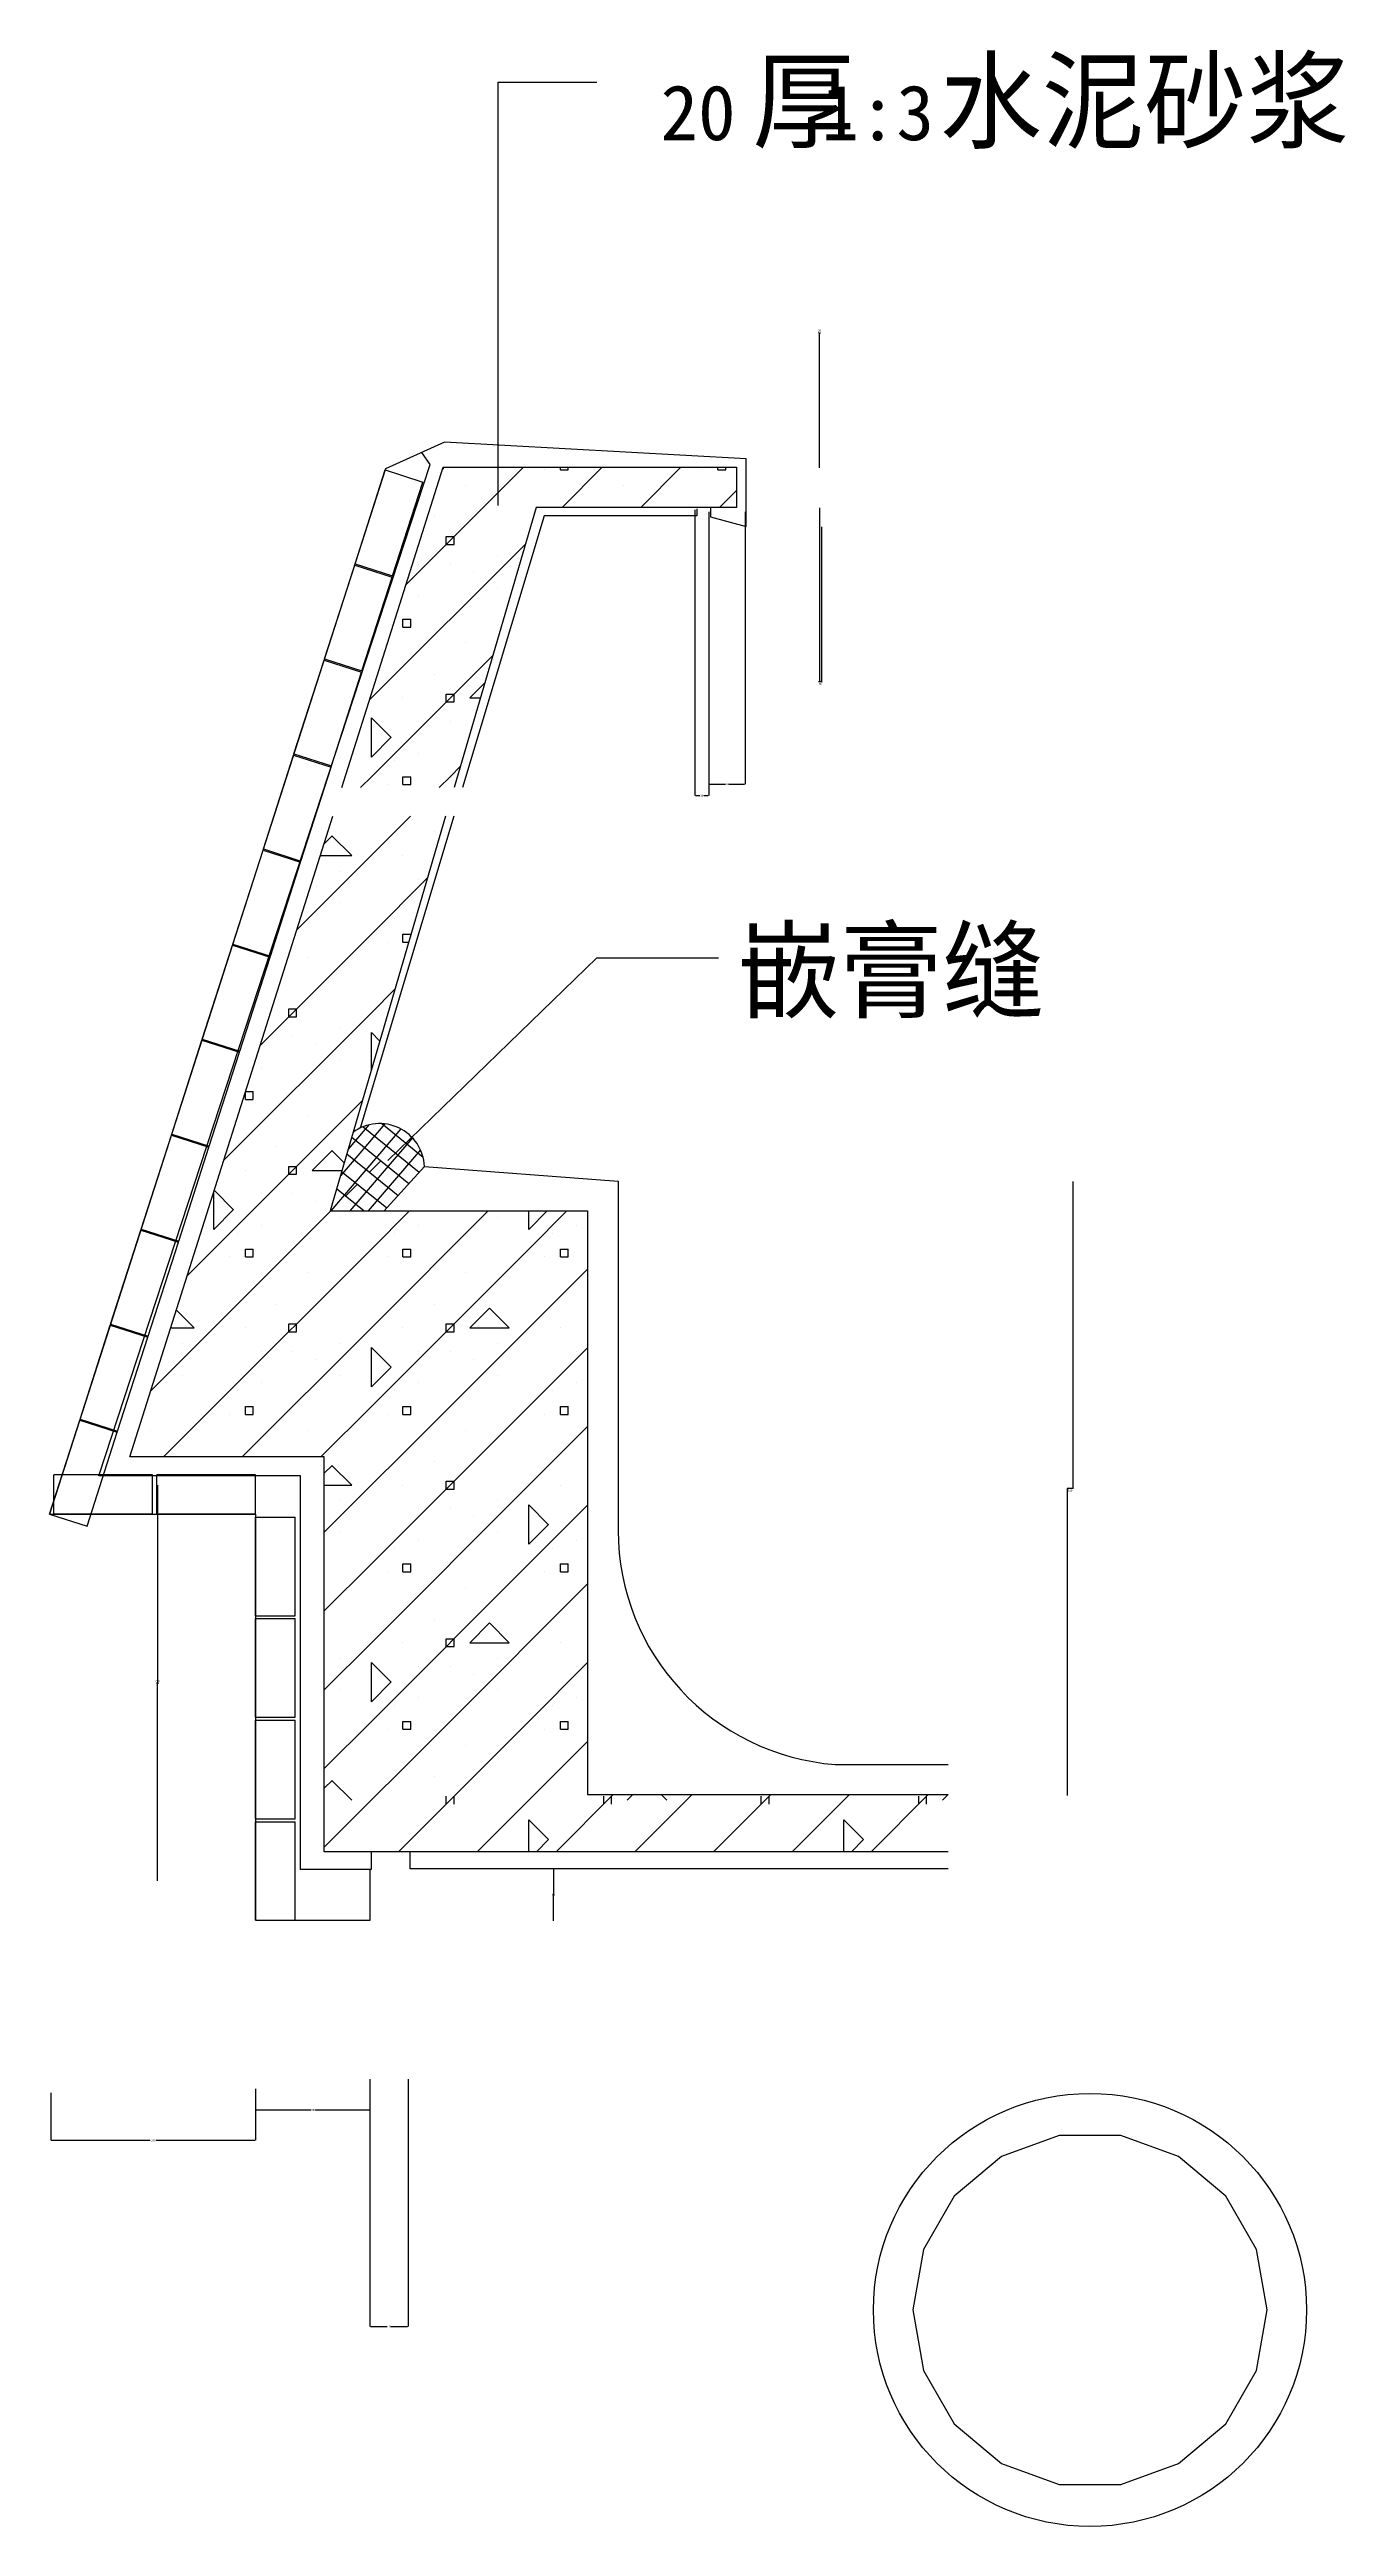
# Model space of a CAD drawing. Header units: metres. Extents: x 18718 to 19376, y 9109 to 10368.
import ezdxf

# ---------------------------------------------------------------- set-up
doc = ezdxf.new("R2010")
doc.units = ezdxf.units.M
doc.layers.add('PUB_DIM', color=3, linetype='Continuous')
doc.layers.add('PUB_TEXT', color=7, linetype='Continuous')
doc.dimstyles.get("Standard").update_dxf_attribs({"dimtxt": 2.5, "dimasz": 2.5, "dimexe": 1.25, "dimexo": 0.625, "dimtad": 1, "dimcen": 2.5, "dimazin": 3, "dimtfac": 1, "dimtmove": 0, "dimatfit": 3})

# ---------------------------------------------------------------- blocks, each defined once
blk = doc.blocks.new('BL_6214')
for p, q in [((0, 0), (0, -100)), ((0, 0), (1002.28, 0)), ((1002.28, 0), (1002.28, -100)), ((0, -100), (1002.28, -100))]:
    blk.add_line(p, q)
blk = doc.blocks.new('*D1')
for p, q in [((19045.8, 10133.59), (19045.8, 9988.44)), ((19052.83, 10132.71), (19052.83, 9988.44)), ((19046.05, 9988.44), (19048.315, 9988.44)), ((19050.315, 9988.44), (19052.58, 9988.44))]:
    blk.add_line(p, q)
at = {"layer": 'Defpoints'}
for p in [(19045.8, 10133.59), (19052.83, 10132.71), (19045.8, 9988.44)]:
    blk.add_point(p, dxfattribs=at)
at = {"layer": 'PUB_DIM', "insert": (19049.315, 9988.44), "char_height": 1, "attachment_point": 5}
blk.add_mtext('10', dxfattribs=at)
blk = doc.blocks.new('*D2')
for p, q in [((19237.66, 9792.44), (19237.66, 9636.41)), ((19237.91, 9636.41), (19234.77, 9636.41)), ((19235.02, 9480.37), (19235.02, 9636.41))]:
    blk.add_line(p, q)
at = {"layer": 'Defpoints'}
for p in [(19237.66, 9792.44), (19237.66, 9636.41), (19235.02, 9480.37)]:
    blk.add_point(p, dxfattribs=at)
at = {"layer": 'PUB_DIM', "insert": (19236.34, 9635.285), "char_height": 1, "attachment_point": 5}
blk.add_mtext('300', dxfattribs=at)
blk = doc.blocks.new('*D3')
for p, q in [((18772.81, 9638.05), (18772.81, 9537.55)), ((18772.56, 9537.55), (18772.31, 9537.55)), ((18772.81, 9437.06), (18772.81, 9537.55)), ((18772.81, 9537.55), (18772.81, 9537.55)), ((18773.06, 9537.55), (18773.31, 9537.55))]:
    blk.add_line(p, q)
at = {"layer": 'Defpoints'}
for p in [(18772.81, 9638.05), (18772.81, 9537.55), (18772.81, 9437.06)]:
    blk.add_point(p, dxfattribs=at)
at = {"layer": 'PUB_DIM', "insert": (18772.81, 9538.675), "char_height": 1, "attachment_point": 5}
blk.add_mtext('200', dxfattribs=at)
blk = doc.blocks.new('*D4')
for p, q in [((18973.91, 9442.95), (18973.91, 9429.85)), ((18973.66, 9429.85), (18973.41, 9429.85)), ((18973.91, 9416.74), (18973.91, 9429.85)), ((18973.91, 9429.85), (18973.91, 9429.85)), ((18974.16, 9429.85), (18974.41, 9429.85))]:
    blk.add_line(p, q)
at = {"layer": 'Defpoints'}
for p in [(18973.91, 9442.95), (18973.91, 9429.85), (18973.91, 9416.74)]:
    blk.add_point(p, dxfattribs=at)
at = {"layer": 'PUB_DIM', "insert": (18973.91, 9430.975), "char_height": 1, "attachment_point": 5}
blk.add_mtext('5', dxfattribs=at)
blk = doc.blocks.new('*D5')
for p, q in [((18880.71, 9336.28), (18880.71, 9210.63)), ((18900.13, 9336.28), (18900.13, 9210.63)), ((18880.96, 9210.63), (18889.42, 9210.63)), ((18891.42, 9210.63), (18899.88, 9210.63))]:
    blk.add_line(p, q)
at = {"layer": 'Defpoints'}
for p in [(18880.71, 9336.28), (18900.13, 9336.28), (18880.71, 9210.63)]:
    blk.add_point(p, dxfattribs=at)
at = {"layer": 'PUB_DIM', "insert": (18890.42, 9210.63), "char_height": 1, "attachment_point": 5}
blk.add_mtext('10', dxfattribs=at)
blk = doc.blocks.new('*D6')
for p, q in [((18718.58, 9329.37), (18718.58, 9305.2)), ((18822.67, 9328.4), (18822.67, 9305.2)), ((18718.83, 9305.2), (18769.125, 9305.2)), ((18772.125, 9305.2), (18822.42, 9305.2))]:
    blk.add_line(p, q)
at = {"layer": 'Defpoints'}
for p in [(18718.58, 9329.37), (18822.67, 9328.4), (18718.58, 9305.2)]:
    blk.add_point(p, dxfattribs=at)
at = {"layer": 'PUB_DIM', "insert": (18770.625, 9305.2), "char_height": 1, "attachment_point": 5}
blk.add_mtext('100', dxfattribs=at)
blk = doc.blocks.new('*D7')
for p, q in [((18822.67, 9331.42), (18822.67, 9320.64)), ((18880.71, 9336.28), (18880.71, 9320.64)), ((18822.92, 9320.64), (18850.69, 9320.64)), ((18852.69, 9320.64), (18880.46, 9320.64))]:
    blk.add_line(p, q)
at = {"layer": 'Defpoints'}
for p in [(18822.67, 9331.42), (18880.71, 9336.28), (18822.67, 9320.64)]:
    blk.add_point(p, dxfattribs=at)
at = {"layer": 'PUB_DIM', "insert": (18851.69, 9320.64), "char_height": 1, "attachment_point": 5}
blk.add_mtext('60', dxfattribs=at)
blk = doc.blocks.new('*D8')
for p, q in [((19108.86, 10223.59), (19108.61, 10223.59)), ((19109.11, 10154.97), (19109.11, 10223.59)), ((19109.11, 10160.25), (19109.11, 10223.59)), ((19109.11, 10223.59), (19109.11, 10223.59)), ((19109.36, 10223.59), (19109.61, 10223.59))]:
    blk.add_line(p, q)
at = {"layer": 'Defpoints'}
for p in [(19109.11, 10223.59), (19109.11, 10160.25), (19109.11, 10154.97)]:
    blk.add_point(p, dxfattribs=at)
at = {"layer": 'PUB_DIM', "insert": (19109.11, 10224.715), "char_height": 1, "attachment_point": 5}
blk.add_mtext('20', dxfattribs=at)
blk = doc.blocks.new('*D9')
for p, q in [((19052.83, 10132.71), (19052.83, 9994.31)), ((19071.3, 10132.71), (19071.3, 9994.31)), ((19053.08, 9994.31), (19061.065, 9994.31)), ((19063.065, 9994.31), (19071.05, 9994.31))]:
    blk.add_line(p, q)
at = {"layer": 'Defpoints'}
for p in [(19052.83, 10132.71), (19071.3, 10132.71), (19052.83, 9994.31)]:
    blk.add_point(p, dxfattribs=at)
at = {"layer": 'PUB_DIM', "insert": (19062.065, 9994.31), "char_height": 1, "attachment_point": 5}
blk.add_mtext('60', dxfattribs=at)
blk = doc.blocks.new('*D10')
for p, q in [((19109.11, 10134.75), (19109.11, 10046.34)), ((19109.99, 10125.07), (19109.99, 10046.34)), ((19108.86, 10046.34), (19108.61, 10046.34)), ((19109.99, 10046.34), (19109.11, 10046.34)), ((19110.24, 10046.34), (19110.49, 10046.34))]:
    blk.add_line(p, q)
at = {"layer": 'Defpoints'}
for p in [(19109.11, 10134.75), (19109.99, 10125.07), (19109.99, 10046.34)]:
    blk.add_point(p, dxfattribs=at)
at = {"layer": 'PUB_DIM', "insert": (19109.55, 10045.215), "char_height": 1, "attachment_point": 5}
blk.add_mtext('30', dxfattribs=at)

msp = doc.modelspace()

# ---------------------------------------------------------------- linework, layer by layer
for p, q in [((18743.04, 9642.91), (18911.23, 10156.65)), ((18918.51, 10168.1), (18888.69, 10154.47)), ((18911.23, 10156.65), (18907.04, 10162.7)), ((19071.86, 10159.58), (18918.51, 10168.1)), ((19071.86, 10125.22), (19071.86, 10159.58)), ((18888.69, 10154.47), (18718, 9623.35)), ((18888.69, 10154.47), (18718, 9623.35)), ((18866.42, 9992.49), (18917.98, 10155.25)), ((18899.13, 10095.73), (18958.65, 10155.25)), ((18917.67, 10154.27), (18918.65, 10155.25)), ((18917.98, 10155.25), (19066.89, 10155.25)), ((18929.45, 10146.05), (18929.45, 10146.05)), ((18969.45, 10154.05), (18969.45, 10154.05)), ((18977.45, 10154.05), (18977.45, 10155.25)), ((18977.45, 10154.05), (18981.45, 10154.05)), ((18978.31, 10134.91), (18998.65, 10155.25)), ((18981.45, 10154.05), (18981.45, 10155.25)), ((19009.45, 10146.05), (19009.45, 10146.05)), ((19018.31, 10134.91), (19038.65, 10155.25)), ((19049.45, 10154.05), (19049.45, 10154.05)), ((19057.45, 10154.05), (19057.45, 10155.25)), ((19057.45, 10154.05), (19061.45, 10154.05)), ((19061.45, 10154.05), (19061.45, 10155.25)), ((19066.89, 10155.25), (19066.89, 10134.91)), ((18965.13, 10134.91), (18923.44, 9992.49)), ((19066.89, 10134.91), (18965.13, 10134.91)), ((19046.77, 10134.2), (19046.77, 10130.59)), ((19053.72, 10134.69), (19053.72, 10130.13)), ((19058.31, 10134.91), (19066.89, 10143.49)), ((18913.45, 10130.05), (18913.45, 10130.05)), ((18919.45, 10116.05), (18919.45, 10120.05)), ((18919.45, 10120.05), (18923.45, 10120.05)), ((18923.45, 10116.05), (18923.45, 10120.05)), ((18969.17, 10130.59), (18927.69, 9992.49)), ((19046.77, 10130.59), (18969.17, 10130.59)), ((19053.72, 10130.13), (19071.86, 10125.22)), ((18881.45, 10038.05), (18959.68, 10116.28)), ((18905.45, 10106.05), (18905.45, 10106.05)), ((18919.45, 10116.05), (18923.45, 10116.05)), ((18921.45, 10106.05), (18921.45, 10106.05)), ((18945.45, 10110.05), (18945.45, 10110.05)), ((18933.45, 10102.05), (18933.45, 10102.05)), ((18945.45, 10094.05), (18945.45, 10094.05)), ((18905.45, 10090.05), (18905.45, 10090.05)), ((18897.45, 10078.05), (18901.45, 10078.05)), ((18897.45, 10074.05), (18897.45, 10078.05)), ((18897.45, 10074.05), (18901.45, 10074.05)), ((18901.45, 10074.05), (18901.45, 10078.05)), ((18881.45, 9998.05), (18943.12, 10059.72)), ((18929.45, 10066.05), (18929.45, 10066.05)), ((18913.45, 10050.05), (18913.45, 10050.05)), ((18931.45, 10038.05), (18938.98, 10045.58)), ((18880.58, 10037.18), (18881.45, 10038.05)), ((18881.45, 10038.05), (18881.45, 10038.05)), ((18897.45, 10038.05), (18897.45, 10038.05)), ((18919.45, 10036.05), (18919.45, 10040.05)), ((18919.45, 10040.05), (18923.45, 10040.05)), ((18919.45, 10036.05), (18923.45, 10036.05)), ((18923.45, 10036.05), (18923.45, 10040.05)), ((18931.45, 10038.05), (18936.78, 10038.05)), ((18881.45, 10008.05), (18881.45, 10028.05)), ((18881.45, 10028.05), (18891.49, 10018.01)), ((18881.45, 10008.05), (18891.49, 10018.09)), ((18905.45, 10026.05), (18905.45, 10026.05)), ((18921.45, 10026.05), (18921.45, 10026.05)), ((18893.45, 10006.05), (18893.45, 10006.05)), ((18905.45, 10010.05), (18905.45, 10010.05)), ((18875.89, 9992.49), (18881.45, 9998.05)), ((18881.45, 9998.05), (18881.45, 9998.05)), ((18889.45, 9994.05), (18889.45, 9994.05)), ((18897.45, 9998.05), (18901.45, 9998.05)), ((18897.45, 9994.05), (18897.45, 9998.05)), ((18897.45, 9994.05), (18901.45, 9994.05)), ((18901.45, 9994.05), (18901.45, 9998.05)), ((18915.89, 9992.49), (18921.45, 9998.05)), ((18921.45, 9998.05), (18926.56, 10003.16)), ((18921.45, 9998.05), (18921.45, 9998.05)), ((18758.7, 9652.42), (18861.82, 9977.95)), ((18843.49, 9920.1), (18901.35, 9977.95)), ((18857.4, 9964), (18861.49, 9968.09)), ((18919.18, 9977.95), (18860.46, 9777.4)), ((18871.45, 9958.05), (18861.41, 9968.09)), ((18923.32, 9977.95), (18875.73, 9819.52)), ((18913.45, 9970.05), (18913.45, 9970.05)), ((18855.52, 9958.05), (18871.45, 9958.05)), ((18897.45, 9958.05), (18897.45, 9958.05)), ((18865.45, 9950.05), (18865.45, 9950.05)), ((18881.45, 9918.05), (18910, 9946.6)), ((18905.45, 9946.05), (18905.45, 9946.05)), ((18853.45, 9942.05), (18853.45, 9942.05)), ((18865.45, 9934.05), (18865.45, 9934.05)), ((18824.95, 9861.55), (18881.45, 9918.05)), ((18881.45, 9918.05), (18881.45, 9918.05)), ((18893.45, 9926.05), (18893.45, 9926.05)), ((18897.45, 9918.05), (18901.45, 9918.05)), ((18897.45, 9914.05), (18897.45, 9918.05)), ((18901.45, 9917.4), (18901.45, 9918.05)), ((18849.45, 9906.05), (18849.45, 9906.05)), ((18889.45, 9914.05), (18889.45, 9914.05)), ((18897.45, 9914.05), (18900.47, 9914.05)), ((18839.45, 9876.05), (18839.45, 9880.05)), ((18839.45, 9880.05), (18843.45, 9880.05)), ((18843.45, 9876.05), (18843.45, 9880.05)), ((18881.45, 9878.05), (18893.44, 9890.04)), ((18806.4, 9803.01), (18881.45, 9878.05)), ((18839.45, 9876.05), (18843.45, 9876.05)), ((18865.45, 9870.05), (18865.45, 9870.05)), ((18881.45, 9878.05), (18881.45, 9878.05)), ((18881.45, 9849.08), (18881.45, 9868.05)), ((18881.45, 9868.05), (18885.75, 9863.75)), ((18841.45, 9866.05), (18841.45, 9866.05)), ((18853.45, 9862.05), (18853.45, 9862.05)), ((18825.45, 9850.05), (18825.45, 9850.05)), ((18865.45, 9854.05), (18865.45, 9854.05)), ((18801.45, 9758.05), (18876.88, 9833.49)), ((18817.45, 9834.05), (18817.45, 9837.88)), ((18817.45, 9834.05), (18821.45, 9834.05)), ((18817.51, 9838.05), (18821.45, 9838.05)), ((18821.45, 9834.05), (18821.45, 9838.05)), ((18849.45, 9826.05), (18849.45, 9826.05)), ((18896.38, 9819.13), (18860.78, 9777.4)), ((18888.22, 9821.66), (18865.69, 9795.26)), ((18880.19, 9821.14), (18869.65, 9808.79)), ((18877.36, 9820.23), (18905.77, 9797.17)), ((18886.73, 9821.78), (18907.68, 9804.78)), ((18833.45, 9810.05), (18833.45, 9810.05)), ((18851.45, 9798.05), (18861.49, 9808.09)), ((18867.63, 9801.87), (18861.41, 9808.09)), ((18868.97, 9806.45), (18895.03, 9785.3)), ((18902.29, 9814.59), (18870.56, 9777.4)), ((18871.46, 9814.95), (18900.51, 9791.36)), ((18906.35, 9808.52), (18879.8, 9777.4)), ((18817.45, 9798.05), (18817.45, 9798.05)), ((18839.45, 9796.05), (18839.45, 9800.05)), ((18839.45, 9800.05), (18843.45, 9800.05)), ((18839.45, 9796.05), (18843.45, 9796.05)), ((18843.45, 9796.05), (18843.45, 9800.05)), ((18851.45, 9798.05), (18866.51, 9798.05)), ((18866.35, 9797.52), (18889.26, 9778.92)), ((18880.49, 9797.1), (18886.3, 9802.9)), ((18887.84, 9777.35), (18908.38, 9800.06)), ((18897.45, 9798.05), (18897.45, 9798.05)), ((18908.38, 9800.06), (19006.79, 9792.49)), ((19006.79, 9792.49), (19006.79, 9615.13)), ((18801.45, 9768.05), (18801.45, 9787.37)), ((18801.62, 9787.89), (18811.49, 9778.01)), ((18825.45, 9786.05), (18825.45, 9786.05)), ((18841.45, 9786.05), (18841.45, 9786.05)), ((18853.45, 9782.05), (18853.45, 9782.05)), ((18863.79, 9788.76), (18877.77, 9777.4)), ((18868.41, 9785.01), (18874.39, 9790.99)), ((18801.45, 9768.05), (18811.49, 9778.09)), ((18825.45, 9770.05), (18825.45, 9770.05)), ((18841.45, 9758.05), (18860.8, 9777.4)), ((18860.46, 9777.4), (18991.3, 9777.4)), ((18865.45, 9774.05), (18865.45, 9774.05)), ((18881.45, 9718.05), (18940.8, 9777.4)), ((18881.45, 9758.05), (18900.8, 9777.4)), ((18905.45, 9770.05), (18905.45, 9770.05)), ((18945.45, 9774.05), (18945.45, 9774.05)), ((18961.45, 9758.05), (18980.8, 9777.4)), ((18961.45, 9768.05), (18961.45, 9777.4)), ((18961.45, 9768.05), (18970.8, 9777.4)), ((18985.45, 9770.05), (18985.45, 9770.05)), ((18991.3, 9777.4), (18991.3, 9480.93)), ((18769.31, 9685.92), (18841.45, 9758.05)), ((18787.86, 9744.46), (18801.45, 9758.05)), ((18801.45, 9678.05), (18881.45, 9758.05)), ((18801.45, 9758.05), (18801.45, 9758.05)), ((18809.45, 9754.05), (18809.45, 9754.05)), ((18813.45, 9766.05), (18813.45, 9766.05)), ((18817.45, 9758.05), (18821.45, 9758.05)), ((18817.45, 9754.05), (18817.45, 9758.05)), ((18817.45, 9754.05), (18821.45, 9754.05)), ((18821.45, 9754.05), (18821.45, 9758.05)), ((18841.45, 9758.05), (18841.45, 9758.05)), ((18881.45, 9678.05), (18961.45, 9758.05)), ((18881.45, 9758.05), (18881.45, 9758.05)), ((18889.45, 9754.05), (18889.45, 9754.05)), ((18893.45, 9766.05), (18893.45, 9766.05)), ((18897.45, 9758.05), (18901.45, 9758.05)), ((18897.45, 9754.05), (18897.45, 9758.05)), ((18897.45, 9754.05), (18901.45, 9754.05)), ((18901.45, 9754.05), (18901.45, 9758.05)), ((18961.45, 9758.05), (18961.45, 9758.05)), ((18969.45, 9754.05), (18969.45, 9754.05)), ((18973.45, 9766.05), (18973.45, 9766.05)), ((18977.45, 9758.05), (18981.45, 9758.05)), ((18977.45, 9754.05), (18977.45, 9758.05)), ((18977.45, 9754.05), (18981.45, 9754.05)), ((18981.45, 9754.05), (18981.45, 9758.05)), ((18849.45, 9746.05), (18849.45, 9746.05)), ((18921.45, 9678.05), (18991.3, 9747.9)), ((18929.45, 9746.05), (18929.45, 9746.05)), ((18833.45, 9730.05), (18833.45, 9730.05)), ((18913.45, 9730.05), (18913.45, 9730.05)), ((18779.49, 9718.05), (18791.45, 9718.05)), ((18791.45, 9718.05), (18782.37, 9727.13)), ((18815.82, 9652.42), (18881.45, 9718.05)), ((18817.45, 9718.05), (18817.45, 9718.05)), ((18839.45, 9716.05), (18839.45, 9720.05)), ((18839.45, 9720.05), (18843.45, 9720.05)), ((18839.45, 9716.05), (18843.45, 9716.05)), ((18843.45, 9716.05), (18843.45, 9720.05)), ((18881.45, 9718.05), (18881.45, 9718.05)), ((18897.45, 9718.05), (18897.45, 9718.05)), ((18919.45, 9716.05), (18919.45, 9720.05)), ((18919.45, 9720.05), (18923.45, 9720.05)), ((18919.45, 9716.05), (18923.45, 9716.05)), ((18923.45, 9716.05), (18923.45, 9720.05)), ((18931.45, 9718.05), (18941.49, 9728.09)), ((18931.45, 9718.05), (18951.45, 9718.05)), ((18951.45, 9718.05), (18941.41, 9728.09)), ((18977.45, 9718.05), (18977.45, 9718.05)), ((18785.45, 9710.05), (18785.45, 9710.05)), ((18825.45, 9706.05), (18825.45, 9706.05)), ((18841.45, 9706.05), (18841.45, 9706.05)), ((18865.45, 9710.05), (18865.45, 9710.05)), ((18881.45, 9688.05), (18881.45, 9708.05)), ((18881.45, 9708.05), (18891.49, 9698.01)), ((18905.45, 9706.05), (18905.45, 9706.05)), ((18921.45, 9706.05), (18921.45, 9706.05)), ((18945.45, 9710.05), (18945.45, 9710.05)), ((18961.45, 9678.05), (18991.3, 9707.9)), ((18985.45, 9706.05), (18985.45, 9706.05)), ((18785.45, 9694.05), (18785.45, 9694.05)), ((18853.45, 9702.05), (18853.45, 9702.05)), ((18865.45, 9694.05), (18865.45, 9694.05)), ((18881.45, 9688.05), (18891.49, 9698.09)), ((18933.45, 9702.05), (18933.45, 9702.05)), ((18945.45, 9694.05), (18945.45, 9694.05)), ((18813.45, 9686.05), (18813.45, 9686.05)), ((18825.45, 9690.05), (18825.45, 9690.05)), ((18893.45, 9686.05), (18893.45, 9686.05)), ((18905.45, 9690.05), (18905.45, 9690.05)), ((18973.45, 9686.05), (18973.45, 9686.05)), ((18985.45, 9690.05), (18985.45, 9690.05)), ((18769.45, 9666.05), (18769.45, 9666.05)), ((18775.82, 9652.42), (18801.45, 9678.05)), ((18801.45, 9678.05), (18801.45, 9678.05)), ((18809.45, 9674.05), (18809.45, 9674.05)), ((18817.45, 9678.05), (18821.45, 9678.05)), ((18817.45, 9674.05), (18817.45, 9678.05)), ((18817.45, 9674.05), (18821.45, 9674.05)), ((18821.45, 9674.05), (18821.45, 9678.05)), ((18849.45, 9666.05), (18849.45, 9666.05)), ((18855.82, 9652.42), (18881.45, 9678.05)), ((18857.56, 9614.16), (18921.45, 9678.05)), ((18881.45, 9598.05), (18961.45, 9678.05)), ((18881.45, 9678.05), (18881.45, 9678.05)), ((18889.45, 9674.05), (18889.45, 9674.05)), ((18897.45, 9678.05), (18901.45, 9678.05)), ((18897.45, 9674.05), (18897.45, 9678.05)), ((18897.45, 9674.05), (18901.45, 9674.05)), ((18901.45, 9674.05), (18901.45, 9678.05)), ((18921.45, 9678.05), (18921.45, 9678.05)), ((18929.45, 9666.05), (18929.45, 9666.05)), ((18961.45, 9678.05), (18961.45, 9678.05)), ((18961.45, 9638.05), (18991.3, 9667.9)), ((18969.45, 9674.05), (18969.45, 9674.05)), ((18977.45, 9678.05), (18981.45, 9678.05)), ((18977.45, 9674.05), (18977.45, 9678.05)), ((18977.45, 9674.05), (18981.45, 9674.05)), ((18981.45, 9674.05), (18981.45, 9678.05)), ((18845.51, 9642.91), (18743.04, 9642.91)), ((18857.56, 9652.42), (18758.7, 9652.42)), ((18845.51, 9442.84), (18845.51, 9642.91)), ((18857.56, 9451.86), (18857.56, 9652.42)), ((18857.56, 9644.16), (18861.49, 9648.09)), ((18871.45, 9638.05), (18861.41, 9648.09)), ((18913.45, 9650.05), (18913.45, 9650.05)), ((18857.56, 9638.05), (18871.45, 9638.05)), ((18865.45, 9630.05), (18865.45, 9630.05)), ((18881.45, 9558.05), (18961.45, 9638.05)), ((18897.45, 9638.05), (18897.45, 9638.05)), ((18919.45, 9636.05), (18919.45, 9640.05)), ((18919.45, 9640.05), (18923.45, 9640.05)), ((18919.45, 9636.05), (18923.45, 9636.05)), ((18923.45, 9636.05), (18923.45, 9640.05)), ((18945.45, 9630.05), (18945.45, 9630.05)), ((18961.45, 9638.05), (18961.45, 9638.05)), ((18961.45, 9608.05), (18961.45, 9628.05)), ((18961.45, 9628.05), (18971.49, 9618.01)), ((18961.45, 9598.05), (18991.3, 9627.9)), ((18977.45, 9638.05), (18977.45, 9638.05)), ((18718, 9623.35), (18822.67, 9623.35)), ((18822.67, 9623.35), (18822.67, 9416.99)), ((18905.45, 9626.05), (18905.45, 9626.05)), ((18921.45, 9626.05), (18921.45, 9626.05)), ((18933.45, 9622.05), (18933.45, 9622.05)), ((18961.45, 9608.05), (18971.49, 9618.09)), ((18985.45, 9626.05), (18985.45, 9626.05)), ((18865.45, 9614.05), (18865.45, 9614.05)), ((18893.45, 9606.05), (18893.45, 9606.05)), ((18905.45, 9610.05), (18905.45, 9610.05)), ((18945.45, 9614.05), (18945.45, 9614.05)), ((18973.45, 9606.05), (18973.45, 9606.05)), ((18985.45, 9610.05), (18985.45, 9610.05)), ((18857.56, 9574.16), (18881.45, 9598.05)), ((18881.45, 9518.05), (18961.45, 9598.05)), ((18881.45, 9598.05), (18881.45, 9598.05)), ((18889.45, 9594.05), (18889.45, 9594.05)), ((18897.45, 9598.05), (18901.45, 9598.05)), ((18897.45, 9594.05), (18897.45, 9598.05)), ((18897.45, 9594.05), (18901.45, 9594.05)), ((18901.45, 9594.05), (18901.45, 9598.05)), ((18961.45, 9598.05), (18961.45, 9598.05)), ((18969.45, 9594.05), (18969.45, 9594.05)), ((18977.45, 9598.05), (18981.45, 9598.05)), ((18977.45, 9594.05), (18977.45, 9598.05)), ((18977.45, 9594.05), (18981.45, 9594.05)), ((18981.45, 9594.05), (18981.45, 9598.05)), ((18921.45, 9518.05), (18991.3, 9587.9)), ((18929.45, 9586.05), (18929.45, 9586.05)), ((18913.45, 9570.05), (18913.45, 9570.05)), ((18931.45, 9558.05), (18941.49, 9568.09)), ((18951.45, 9558.05), (18941.41, 9568.09)), ((18857.56, 9534.16), (18881.45, 9558.05)), ((18881.45, 9558.05), (18881.45, 9558.05)), ((18897.45, 9558.05), (18897.45, 9558.05)), ((18919.45, 9556.05), (18919.45, 9560.05)), ((18919.45, 9560.05), (18923.45, 9560.05)), ((18919.45, 9556.05), (18923.45, 9556.05)), ((18923.45, 9556.05), (18923.45, 9560.05)), ((18931.45, 9558.05), (18951.45, 9558.05)), ((18977.45, 9558.05), (18977.45, 9558.05)), ((18865.45, 9550.05), (18865.45, 9550.05)), ((18881.45, 9528.05), (18881.45, 9548.05)), ((18881.45, 9548.05), (18891.49, 9538.01)), ((18905.45, 9546.05), (18905.45, 9546.05)), ((18921.45, 9546.05), (18921.45, 9546.05)), ((18933.45, 9542.05), (18933.45, 9542.05)), ((18945.45, 9550.05), (18945.45, 9550.05)), ((18961.45, 9518.05), (18991.3, 9547.9)), ((18985.45, 9546.05), (18985.45, 9546.05)), ((18865.45, 9534.05), (18865.45, 9534.05)), ((18881.45, 9528.05), (18891.49, 9538.09)), ((18905.45, 9530.05), (18905.45, 9530.05)), ((18945.45, 9534.05), (18945.45, 9534.05)), ((18985.45, 9530.05), (18985.45, 9530.05)), ((18857.56, 9494.16), (18881.45, 9518.05)), ((18857.56, 9454.16), (18921.45, 9518.05)), ((18881.45, 9518.05), (18881.45, 9518.05)), ((18893.45, 9526.05), (18893.45, 9526.05)), ((18895.26, 9451.86), (18961.45, 9518.05)), ((18897.45, 9518.05), (18901.45, 9518.05)), ((18897.45, 9514.05), (18897.45, 9518.05)), ((18901.45, 9514.05), (18901.45, 9518.05)), ((18921.45, 9518.05), (18921.45, 9518.05)), ((18961.45, 9518.05), (18961.45, 9518.05)), ((18973.45, 9526.05), (18973.45, 9526.05)), ((18977.45, 9518.05), (18981.45, 9518.05)), ((18977.45, 9514.05), (18977.45, 9518.05)), ((18981.45, 9514.05), (18981.45, 9518.05)), ((18889.45, 9514.05), (18889.45, 9514.05)), ((18897.45, 9514.05), (18901.45, 9514.05)), ((18929.45, 9506.05), (18929.45, 9506.05)), ((18961.45, 9478.05), (18991.3, 9507.9)), ((18969.45, 9514.05), (18969.45, 9514.05)), ((18977.45, 9514.05), (18981.45, 9514.05)), ((18913.45, 9490.05), (18913.45, 9490.05)), ((19117.09, 9496.17), (19174.41, 9496.17)), ((18857.56, 9484.16), (18861.49, 9488.09)), ((18871.45, 9478.05), (18861.41, 9488.09)), ((18919.45, 9476.05), (18919.45, 9480.05)), ((18923.45, 9476.05), (18923.45, 9480.05)), ((18935.26, 9451.86), (18961.45, 9478.05)), ((18961.45, 9478.05), (18961.45, 9478.05)), ((18975.26, 9451.86), (19004.33, 9480.93)), ((18991.3, 9480.93), (19174.47, 9480.93)), ((18999.45, 9476.05), (18999.45, 9480.05)), ((19003.45, 9476.05), (19003.45, 9480.05)), ((19011.45, 9478.05), (19014.33, 9480.93)), ((19015.26, 9451.86), (19044.33, 9480.93)), ((19031.45, 9478.05), (19028.57, 9480.93)), ((19055.26, 9451.86), (19084.33, 9480.93)), ((19079.45, 9476.05), (19079.45, 9480.05)), ((19083.45, 9476.05), (19083.45, 9480.05)), ((19095.26, 9451.86), (19121.45, 9478.05)), ((19121.45, 9478.05), (19124.33, 9480.93)), ((19121.45, 9478.05), (19121.45, 9478.05)), ((19135.26, 9451.86), (19164.33, 9480.93)), ((19159.45, 9476.05), (19159.45, 9480.05)), ((19163.45, 9476.05), (19163.45, 9480.05)), ((19171.45, 9478.05), (19174.33, 9480.93)), ((18961.45, 9451.86), (18961.45, 9468.05)), ((18961.45, 9468.05), (18971.49, 9458.01)), ((19121.45, 9451.86), (19121.45, 9468.05)), ((19121.45, 9468.05), (19131.49, 9458.01)), ((19174.47, 9451.86), (18857.56, 9451.86)), ((18881.32, 9451.8), (18881.32, 9442.84)), ((18901.17, 9443.15), (18901.17, 9451.86)), ((18965.26, 9451.86), (18971.49, 9458.09)), ((19125.26, 9451.86), (19131.49, 9458.09)), ((18881.32, 9442.84), (18845.51, 9442.84)), ((18880.82, 9416.99), (18880.82, 9442.84)), ((19174.47, 9443.15), (18901.17, 9443.15)), ((18822.67, 9416.99), (18880.82, 9416.99))]:
    msp.add_line(p, q)
for centre, radius, start, end in [((18885.67, 9799.08), 22.73, 2.48, 126.47), ((19126.09, 9615.13), 119.3, 180, 265.68)]:
    msp.add_arc(centre, radius, start, end)
at = {"layer": 'PUB_DIM'}
for points in [[(18945.84, 10135.88), (18945.84, 10350.94), (18995.93, 10350.94)], [(18889.86, 9802.97), (18995.93, 9906.08), (19057.81, 9906.08)], [(19336.44, 9219), (19331.02, 9249.78), (19315.39, 9276.85), (19291.44, 9296.94), (19262.07, 9307.63), (19230.82, 9307.63), (19201.44, 9296.94), (19177.5, 9276.85), (19161.87, 9249.78), (19156.44, 9219), (19161.87, 9188.21), (19177.5, 9161.14), (19201.44, 9141.05), (19230.82, 9130.36), (19262.07, 9130.36), (19291.44, 9141.05), (19315.39, 9161.14), (19331.02, 9188.21), (19336.44, 9219)]]:
    msp.add_lwpolyline(points, dxfattribs=at)
msp.add_circle((19246.44, 9219), 110, dxfattribs=at)

# ---------------------------------------------------------------- block references
at = {"xscale": 0.05, "yscale": 0.2, "zscale": 0.05}
for p, rotation in [((18873.17, 10106.19), 72.18), ((18857.65, 10057.9), 72.18), ((18842.14, 10009.62), 72.18), ((18826.62, 9961.34), 72.18), ((18811.1, 9913.05), 72.18), ((18795.59, 9864.77), 72.18), ((18780.07, 9816.49), 72.18), ((18764.55, 9768.2), 72.18), ((18749.03, 9719.92), 72.18), ((18733.52, 9671.64), 72.18), ((18718, 9623.35), 72.18), ((18770.33, 9623.35), 180), ((18822.67, 9623.35), 180), ((18822.67, 9571.76), 90), ((18822.67, 9520.17), 90), ((18822.67, 9468.58), 90), ((18822.67, 9416.99), 90)]:
    msp.add_blockref('BL_6214', p, dxfattribs=dict(at, rotation=rotation))

# ---------------------------------------------------------------- texts
at = {"layer": 'PUB_TEXT'}
for s, height, p in [('厚', 40, (19074.97, 10321.48)), ('水泥砂浆', 40, (19170.06, 10321.48)), ('20', 28, (19028.34, 10321.48)), ('1:3', 28, (19110.02, 10321.48)), ('嵌膏缝', 40, (19067.46, 9879.57))]:
    msp.add_text(s, height=height, dxfattribs=at).set_placement(p)

# ---------------------------------------------------------------- dimensions: what is measured, and where the dimension line sits
at = {"layer": 'PUB_DIM'}
for base, p1, p2, text, picture, middle in [((19109.11, 10223.59), (19109.11, 10154.97), (19109.11, 10160.25), '20', '*D8', (19109.11, 10224.715)), ((19045.8, 9988.44), (19045.8, 10133.59, -8), (19052.83, 10132.71, -8), '10', '*D1', (19049.315, 9988.44)), ((19052.83, 9994.31), (19052.83, 10132.71), (19071.3, 10132.71), '60', '*D9', (19062.065, 9994.31)), ((19109.99, 10046.34), (19109.99, 10125.07), (19109.11, 10134.75), '30', '*D10', (19109.55, 10045.215)), ((19237.66, 9636.41), (19237.66, 9792.44), (19235.02, 9480.37), '300', '*D2', (19236.34, 9635.285)), ((18772.81, 9537.55), (18772.81, 9437.06), (18772.81, 9638.05), '200', '*D3', (18772.81, 9538.675)), ((18973.91, 9429.85), (18973.91, 9442.95), (18973.91, 9416.74), '5', '*D4', (18973.91, 9430.975)), ((18718.58, 9305.2), (18718.58, 9329.37), (18822.67, 9328.4), '100', '*D6', (18770.625, 9305.2)), ((18822.67, 9320.64), (18822.67, 9331.42), (18880.71, 9336.28), '60', '*D7', (18851.69, 9320.64)), ((18880.71, 9210.63), (18880.71, 9336.28), (18900.13, 9336.28), '10', '*D5', (18890.42, 9210.63))]:
    dim = msp.add_linear_dim(base=base, p1=p1, p2=p2, text=text, dimstyle='Standard', dxfattribs=at)
    dim.commit()
    dim.dimension.update_dxf_attribs({"geometry": picture, "text_midpoint": middle})

doc.saveas('drawing.dxf')
